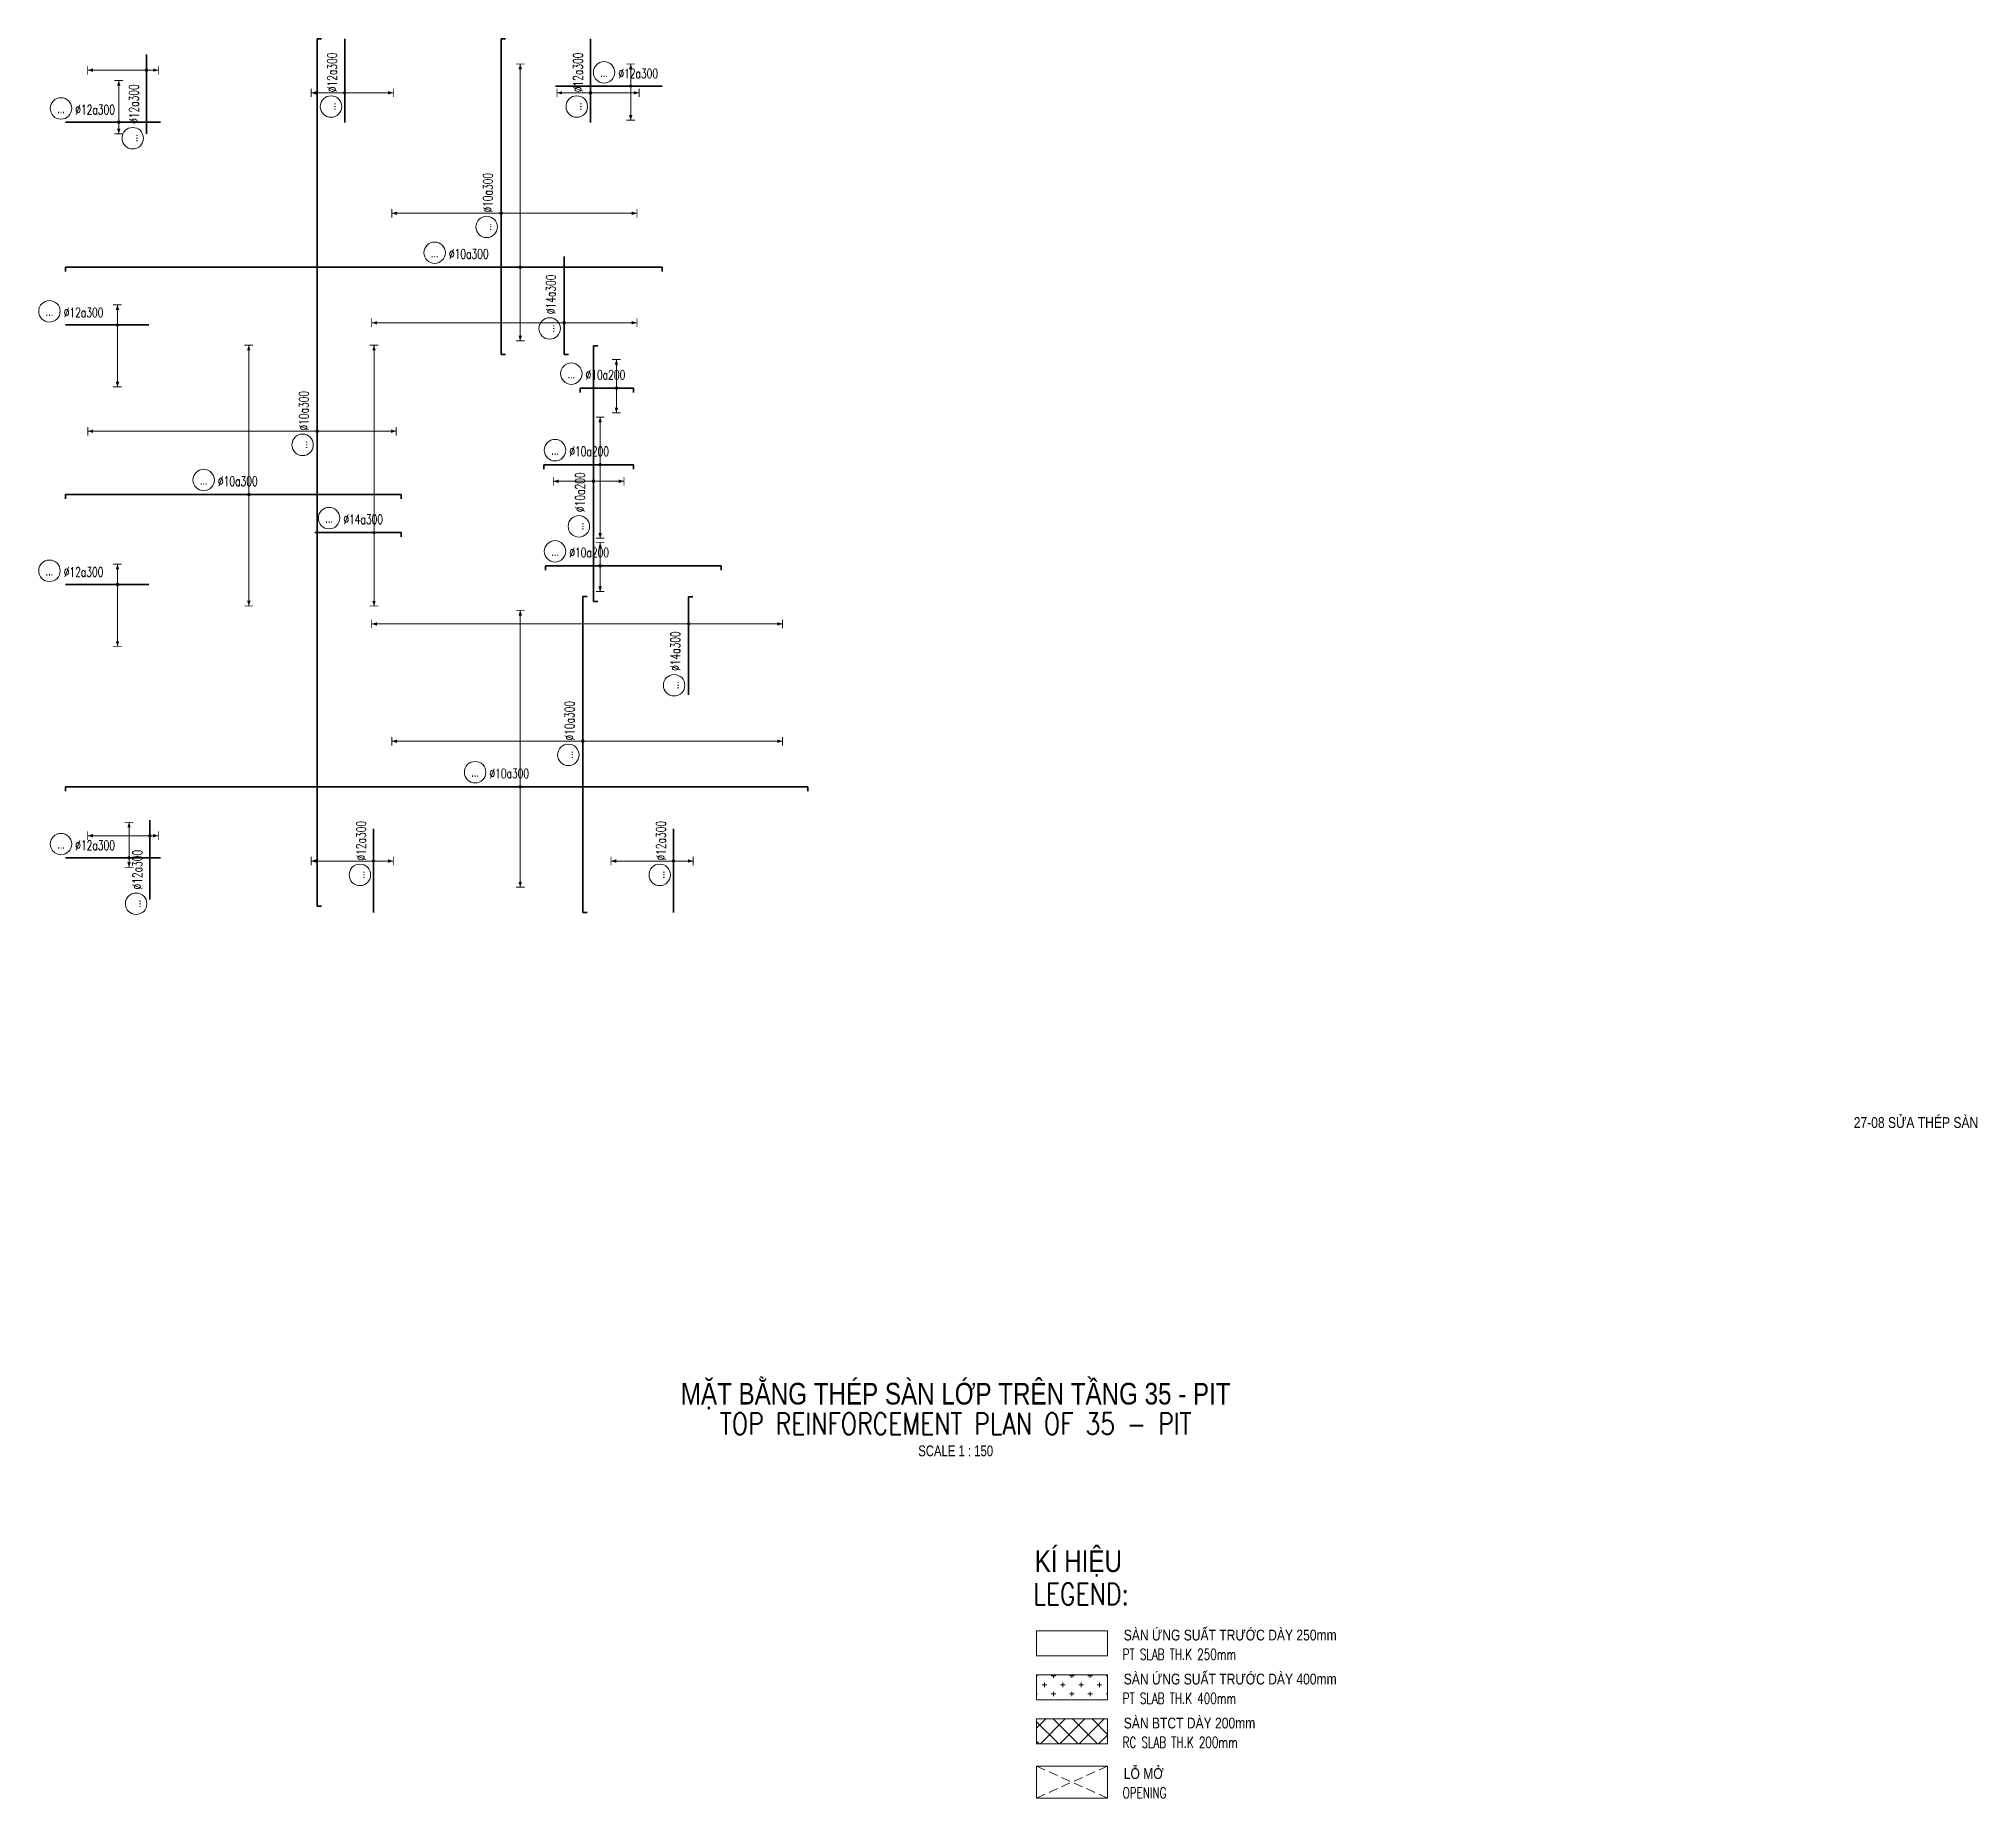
# Model space of a CAD drawing. Header units: millimetres. Extents: x 130400 to 587758, y -25561 to 40710.
# Drawn here: x 255627 to 322860, y -22176 to 38850 of the extents above; entities that cross this region are included whole.
import ezdxf
from ezdxf.enums import TextEntityAlignment as Align

# ---------------------------------------------------------------- set-up
doc = ezdxf.new("R2010")
doc.units = ezdxf.units.MM
doc.linetypes.add('DASHED2', pattern=[9.525, 6.35, -3.175])
doc.layers.get('0').update_dxf_attribs({"lineweight": 20})
doc.layers.get('Defpoints').update_dxf_attribs({"color": 151, "lineweight": 9})
for name, color, linetype, lineweight in [('NDC_S_ANNO', 7, 'Continuous', 20), ('NDC_S_DIM', 1, 'Continuous', 15), ('NDC_S_ENG TEXT', 2, 'Continuous', 20), ('NDC_S_ENG TITLE', 3, 'Continuous', 20), ('NDC_S_HATCH MATERIAL', 8, 'Continuous', 13), ('NDC_S_OPENING', 9, 'DASHED2', 13), ('NDC_S_REBAR', 4, 'Continuous', 35), ('NDC_S_SLAB', 2, 'Continuous', 20), ('NDC_S_TEXT SYMBOL', 7, 'Continuous', 20), ('NDC_S_VN TEXT', 7, 'Continuous', 20), ('NDC_S_VN TITLE', 6, 'Continuous', 35)]:
    doc.layers.add(name, color=color, linetype=linetype, lineweight=lineweight)
doc.styles.add('$0$NDC_EN TXT', font='romans.shx', dxfattribs={"width": 0.8})
doc.styles.add('ARIAL', font='arial.ttf', dxfattribs={"width": 0.7})
doc.styles.add('NDC_ANNO', font='', dxfattribs={"width": 0.8})
doc.styles.add('NDC_EN TXT', font='romans.shx', dxfattribs={"width": 0.8})
doc.styles.add('NDC_ROMANS', font='romans.shx', dxfattribs={"width": 0.7})
doc.styles.add('NDC_VIE TXT', font='arial.ttf', dxfattribs={"width": 0.8})
doc.styles.get('NDC_ANNO').set_extended_font_data('Dotum')

msp = doc.modelspace()

# ---------------------------------------------------------------- texts
at = {"layer": 'Defpoints', "ltscale": 100, "style": 'NDC_VIE TXT', "width": 0.8}
msp.add_text('27-08 SỬA THÉP SÀN', height=375, dxfattribs=at).set_placement((318577, 1073))
at = {"layer": 'NDC_S_ENG TEXT', "style": '$0$NDC_EN TXT'}
for s, height, width, p in [('LEGEND:', 750, 0.8, (290119, -15471)), ('PT SLAB TH.K 250mm', 375, 0.7, (293220, -17372)), ('PT SLAB TH.K 400mm', 375, 0.7, (293220, -18898)), ('RC SLAB TH.K 200mm', 375, 0.7, (293220, -20424)), ('OPENING', 375, 0.7, (293220, -22176))]:
    msp.add_text(s, height=height, dxfattribs=dict(at, width=width)).set_placement(p)
at = {"layer": 'NDC_S_VN TEXT', "style": 'NDC_VIE TXT', "width": 0.8}
msp.add_text('KÍ HIỆU', height=750, dxfattribs=at).set_placement((290169, -13580), align=Align.TOP_LEFT)
for s, p in [('SÀN ỨNG SUẤT TRƯỚC DÀY 250mm', (293258, -16704)), ('SÀN ỨNG SUẤT TRƯỚC DÀY 400mm', (293258, -18230)), ('SÀN BTCT DÀY 200mm', (293258, -19756)), ('LỖ MỞ', (293258, -21507))]:
    msp.add_text(s, height=375, dxfattribs=at).set_placement(p)

# ---------------------------------------------------------------- blocks, each defined once
blk = doc.blocks.new('*U28')
h = blk.add_hatch(color=6)
edge = h.paths.add_edge_path()
edge.add_arc((4.81, 0), 0.3, 0, 360)
at = {"layer": 'NDC_S_DIM', "color": 6}
for q in [(4.81, 47), (4.81, -17)]:
    blk.add_line((4.81, 0), q, dxfattribs=at)
for points in [[(3.81, 47, 0.2, 0.2, 0), (5.81, 47, 0, 0, 0)], [(3.81, -17, 0.2, 0.2, 0), (5.81, -17, 0, 0, 0)]]:
    blk.add_lwpolyline(points, format="xyseb", dxfattribs=at)
at = {"layer": 'NDC_S_DIM'}
blk.add_circle((-14.98, 3.36), 2.48, dxfattribs=at)
at = {"layer": 'NDC_S_DIM', "color": 6}
blk.add_circle((4.81, 0), 0.3, dxfattribs=at)
for points in [[(4.41, 45.8), (4.81, 47), (5.21, 45.8)], [(4.41, -15.8), (4.81, -17), (5.21, -15.8)]]:
    blk.add_solid(points, dxfattribs=at)
at = {"layer": 'NDC_S_REBAR'}
for p, q in [((0, 0), (-100.37, 0)), ((-100.37, 0), (-100.37, -1)), ((0, 0), (37.63, 0)), ((37.63, 0), (37.63, -1)), ((-100.37, -1), (-100.37, -1)), ((37.63, -1), (37.63, -1))]:
    blk.add_line(p, q, dxfattribs=at)
at = {"layer": 'NDC_S_VN TEXT', "style": 'ARIAL', "width": 0.7}
blk.add_attdef('KHT', text='', height=2.2, dxfattribs=at).set_placement((-14.98, 3.36), align=Align.MIDDLE_CENTER)
at = {"layer": 'NDC_S_VN TEXT', "color": 3, "style": 'NDC_ROMANS', "width": 0.7}
blk.add_attdef('DKT', (-11.68, 1.98), '', height=2.2, dxfattribs=at)
blk = doc.blocks.new('*U10')
h = blk.add_hatch(color=6)
edge = h.paths.add_edge_path()
edge.add_arc((-2.83, 0), 0.3, 0, 360)
at = {"layer": 'NDC_S_DIM', "color": 6}
for q in [(-2.83, 25.27), (-2.83, -31.4)]:
    blk.add_line((-2.83, 0), q, dxfattribs=at)
for points in [[(-3.83, 25.27, 0.2, 0.2, 0), (-1.83, 25.27, 0, 0, 0)], [(-3.83, -31.4, 0.2, 0.2, 0), (-1.83, -31.4, 0, 0, 0)]]:
    blk.add_lwpolyline(points, format="xyseb", dxfattribs=at)
at = {"layer": 'NDC_S_DIM'}
blk.add_circle((-5.98, 3.36), 2.48, dxfattribs=at)
at = {"layer": 'NDC_S_DIM', "color": 6}
blk.add_circle((-2.83, 0), 0.3, dxfattribs=at)
for points in [[(-3.23, 24.07), (-2.83, 25.27), (-2.43, 24.07)], [(-3.23, -30.2), (-2.83, -31.4), (-2.43, -30.2)]]:
    blk.add_solid(points, dxfattribs=at)
at = {"layer": 'NDC_S_REBAR'}
for p, q in [((0, 0), (-35.48, 0)), ((-35.48, 0), (-35.48, -1)), ((0, 0), (37.52, 0)), ((37.52, 0), (37.52, -1)), ((-35.48, -1), (-35.48, -1)), ((37.52, -1), (37.52, -1))]:
    blk.add_line(p, q, dxfattribs=at)
at = {"layer": 'NDC_S_VN TEXT', "style": 'ARIAL', "width": 0.7}
blk.add_attdef('KHT', text='', height=2.2, dxfattribs=at).set_placement((-5.98, 3.36), align=Align.MIDDLE_CENTER)
at = {"layer": 'NDC_S_VN TEXT', "color": 3, "style": 'NDC_ROMANS', "width": 0.7}
blk.add_attdef('DKT', (-2.68, 1.98), '', height=2.2, dxfattribs=at)
blk = doc.blocks.new('*U14')
h = blk.add_hatch(color=6)
edge = h.paths.add_edge_path()
edge.add_arc((4.81, 0), 0.3, 0, 360)
at = {"layer": 'NDC_S_DIM', "color": 6}
for q in [(4.81, 5.38), (4.81, -5.95)]:
    blk.add_line((4.81, 0), q, dxfattribs=at)
for points in [[(3.81, 5.38, 0.2, 0.2, 0), (5.81, 5.38, 0, 0, 0)], [(3.81, -5.95, 0.2, 0.2, 0), (5.81, -5.95, 0, 0, 0)]]:
    blk.add_lwpolyline(points, format="xyseb", dxfattribs=at)
at = {"layer": 'NDC_S_DIM'}
blk.add_circle((-5.62, 3.36), 2.48, dxfattribs=at)
at = {"layer": 'NDC_S_DIM', "color": 6}
blk.add_circle((4.81, 0), 0.3, dxfattribs=at)
for points in [[(4.41, 4.18), (4.81, 5.38), (5.21, 4.18)], [(4.41, -4.75), (4.81, -5.95), (5.21, -4.75)]]:
    blk.add_solid(points, dxfattribs=at)
at = {"layer": 'NDC_S_REBAR'}
for p, q in [((0, 0), (-7.85, 0)), ((-7.85, 0), (-7.85, -1)), ((0, 0), (32.82, 0)), ((32.82, 0), (32.82, -1)), ((-7.85, -1), (-7.85, -1)), ((32.82, -1), (32.82, -1))]:
    blk.add_line(p, q, dxfattribs=at)
at = {"layer": 'NDC_S_VN TEXT', "style": 'ARIAL', "width": 0.7}
blk.add_attdef('KHT', text='', height=2.2, dxfattribs=at).set_placement((-5.62, 3.36), align=Align.MIDDLE_CENTER)
at = {"layer": 'NDC_S_VN TEXT', "color": 3, "style": 'NDC_ROMANS', "width": 0.7}
blk.add_attdef('DKT', (-2.32, 1.98), '', height=2.2, dxfattribs=at)
blk = doc.blocks.new('*U13')
h = blk.add_hatch(color=6)
edge = h.paths.add_edge_path()
edge.add_arc((4.81, 0), 0.3, 0, 360)
at = {"layer": 'NDC_S_DIM', "color": 6}
for q in [(4.81, 10.99), (4.81, -17.01)]:
    blk.add_line((4.81, 0), q, dxfattribs=at)
for points in [[(3.81, 10.99, 0.2, 0.2, 0), (5.81, 10.99, 0, 0, 0)], [(3.81, -17.01, 0.2, 0.2, 0), (5.81, -17.01, 0, 0, 0)]]:
    blk.add_lwpolyline(points, format="xyseb", dxfattribs=at)
at = {"layer": 'NDC_S_DIM'}
blk.add_circle((-5.62, 3.36), 2.48, dxfattribs=at)
at = {"layer": 'NDC_S_DIM', "color": 6}
blk.add_circle((4.81, 0), 0.3, dxfattribs=at)
for points in [[(4.41, 9.79), (4.81, 10.99), (5.21, 9.79)], [(4.41, -15.81), (4.81, -17.01), (5.21, -15.81)]]:
    blk.add_solid(points, dxfattribs=at)
at = {"layer": 'NDC_S_REBAR'}
for p, q in [((0, 0), (-8.18, 0)), ((-8.18, 0), (-8.18, -1)), ((0, 0), (12.48, 0)), ((12.48, 0), (12.48, -1)), ((-8.18, -1), (-8.18, -1)), ((12.48, -1), (12.48, -1))]:
    blk.add_line(p, q, dxfattribs=at)
at = {"layer": 'NDC_S_VN TEXT', "style": 'ARIAL', "width": 0.7}
blk.add_attdef('KHT', text='', height=2.2, dxfattribs=at).set_placement((-5.62, 3.36), align=Align.MIDDLE_CENTER)
at = {"layer": 'NDC_S_VN TEXT', "color": 3, "style": 'NDC_ROMANS', "width": 0.7}
blk.add_attdef('DKT', (-2.32, 1.98), '', height=2.2, dxfattribs=at)
blk = doc.blocks.new('*U11')
h = blk.add_hatch(color=6)
edge = h.paths.add_edge_path()
edge.add_arc((4.81, 0), 0.3, 0, 360)
at = {"layer": 'NDC_S_DIM', "color": 6}
for q in [(4.81, 6.63), (4.81, -5.71)]:
    blk.add_line((4.81, 0), q, dxfattribs=at)
for points in [[(3.81, 6.63, 0.2, 0.2, 0), (5.81, 6.63, 0, 0, 0)], [(3.81, -5.71, 0.2, 0.2, 0), (5.81, -5.71, 0, 0, 0)]]:
    blk.add_lwpolyline(points, format="xyseb", dxfattribs=at)
at = {"layer": 'NDC_S_DIM'}
blk.add_circle((-5.62, 3.36), 2.48, dxfattribs=at)
at = {"layer": 'NDC_S_DIM', "color": 6}
blk.add_circle((4.81, 0), 0.3, dxfattribs=at)
for points in [[(4.41, 5.43), (4.81, 6.63), (5.21, 5.43)], [(4.41, -4.51), (4.81, -5.71), (5.21, -4.51)]]:
    blk.add_solid(points, dxfattribs=at)
at = {"layer": 'NDC_S_REBAR'}
for p, q in [((0, 0), (-3.61, 0)), ((-3.61, 0), (-3.61, -1)), ((0, 0), (8.72, 0)), ((8.72, 0), (8.72, -1)), ((-3.61, -1), (-3.61, -1)), ((8.72, -1), (8.72, -1))]:
    blk.add_line(p, q, dxfattribs=at)
at = {"layer": 'NDC_S_VN TEXT', "style": 'ARIAL', "width": 0.7}
blk.add_attdef('KHT', text='', height=2.2, dxfattribs=at).set_placement((-5.62, 3.36), align=Align.MIDDLE_CENTER)
at = {"layer": 'NDC_S_VN TEXT', "color": 3, "style": 'NDC_ROMANS', "width": 0.7}
blk.add_attdef('DKT', (-2.32, 1.98), '', height=2.2, dxfattribs=at)
blk = doc.blocks.new('*U12')
h = blk.add_hatch(color=6)
edge = h.paths.add_edge_path()
edge.add_arc((4.81, 0), 0.3, 0, 360)
at = {"layer": 'NDC_S_DIM', "color": 6}
for q in [(4.81, 9.26), (4.81, -7.07)]:
    blk.add_line((4.81, 0), q, dxfattribs=at)
for points in [[(3.81, 9.26, 0.2, 0.2, 0), (5.81, 9.26, 0, 0, 0)], [(3.81, -7.07, 0.2, 0.2, 0), (5.81, -7.07, 0, 0, 0)]]:
    blk.add_lwpolyline(points, format="xyseb", dxfattribs=at)
at = {"layer": 'NDC_S_DIM'}
blk.add_circle((-5.62, 3.36), 2.48, dxfattribs=at)
at = {"layer": 'NDC_S_DIM', "color": 6}
blk.add_circle((4.81, 0), 0.3, dxfattribs=at)
for points in [[(4.41, 8.06), (4.81, 9.26), (5.21, 8.06)], [(4.41, -5.87), (4.81, -7.07), (5.21, -5.87)]]:
    blk.add_solid(points, dxfattribs=at)
at = {"layer": 'NDC_S_REBAR'}
for p, q in [((0, 0), (-23.03, 0)), ((-23.03, 0), (-23.03, -1)), ((0, 0), (36.12, 0)), ((36.12, 0), (36.12, -1)), ((-23.03, -1), (-23.03, -1)), ((36.12, -1), (36.12, -1))]:
    blk.add_line(p, q, dxfattribs=at)
at = {"layer": 'NDC_S_VN TEXT', "style": 'ARIAL', "width": 0.7}
blk.add_attdef('KHT', text='', height=2.2, dxfattribs=at).set_placement((-5.62, 3.36), align=Align.MIDDLE_CENTER)
at = {"layer": 'NDC_S_VN TEXT', "color": 3, "style": 'NDC_ROMANS', "width": 0.7}
blk.add_attdef('DKT', (-2.32, 1.98), '', height=2.2, dxfattribs=at)
blk = doc.blocks.new('Drawing name_symbol')
at = {"layer": 'NDC_S_ENG TITLE', "style": 'NDC_EN TXT', "width": 0.8}
blk.add_attdef('SECTDET1', text='', height=5, dxfattribs=at).set_placement((0, 1.01), align=Align.CENTER)
at = {"layer": 'NDC_S_TEXT SYMBOL', "lineweight": 25, "style": 'NDC_ANNO', "width": 0.8}
blk.add_attdef('SSCALE', text='', height=2.5, dxfattribs=at).set_placement((0, -4), align=Align.CENTER)
at = {"layer": 'NDC_S_VN TITLE', "style": 'NDC_VIE TXT', "width": 0.8}
blk.add_attdef('SECTDET2', text='', height=5, dxfattribs=at).set_placement((0, 7.97), align=Align.CENTER)
blk = doc.blocks.new('*U16')
h = blk.add_hatch(color=6)
edge = h.paths.add_edge_path()
edge.add_arc((4.81, 0), 0.3, 0, 360)
at = {"layer": 'NDC_S_DIM', "color": 6}
for q in [(4.81, 40.79), (4.81, -23.21)]:
    blk.add_line((4.81, 0), q, dxfattribs=at)
for points in [[(3.81, 40.79, 0.2, 0.2, 0), (5.81, 40.79, 0, 0, 0)], [(3.81, -23.21, 0.2, 0.2, 0), (5.81, -23.21, 0, 0, 0)]]:
    blk.add_lwpolyline(points, format="xyseb", dxfattribs=at)
at = {"layer": 'NDC_S_DIM'}
blk.add_circle((-5.62, 3.36), 2.48, dxfattribs=at)
at = {"layer": 'NDC_S_DIM', "color": 6}
blk.add_circle((4.81, 0), 0.3, dxfattribs=at)
for points in [[(4.41, 39.59), (4.81, 40.79), (5.21, 39.59)], [(4.41, -22.01), (4.81, -23.21), (5.21, -22.01)]]:
    blk.add_solid(points, dxfattribs=at)
at = {"layer": 'NDC_S_REBAR'}
for p, q in [((0, 0), (-100.37, 0)), ((-100.37, 0), (-100.37, -1)), ((0, 0), (71.3, 0)), ((71.3, 0), (71.3, -1)), ((-100.37, -1), (-100.37, -1)), ((71.3, -1), (71.3, -1))]:
    blk.add_line(p, q, dxfattribs=at)
at = {"layer": 'NDC_S_VN TEXT', "style": 'ARIAL', "width": 0.7}
blk.add_attdef('KHT', text='', height=2.2, dxfattribs=at).set_placement((-5.62, 3.36), align=Align.MIDDLE_CENTER)
at = {"layer": 'NDC_S_VN TEXT', "color": 3, "style": 'NDC_ROMANS', "width": 0.7}
blk.add_attdef('DKT', (-2.32, 1.98), '', height=2.2, dxfattribs=at)
blk = doc.blocks.new('*U17')
h = blk.add_hatch(color=6)
edge = h.paths.add_edge_path()
edge.add_arc((4.81, 0), 0.3, 0, 360)
at = {"layer": 'NDC_S_DIM', "color": 6}
for q in [(4.81, 34.56), (4.81, -25.77)]:
    blk.add_line((4.81, 0), q, dxfattribs=at)
for points in [[(3.81, 34.56, 0.2, 0.2, 0), (5.81, 34.56, 0, 0, 0)], [(3.81, -25.77, 0.2, 0.2, 0), (5.81, -25.77, 0, 0, 0)]]:
    blk.add_lwpolyline(points, format="xyseb", dxfattribs=at)
at = {"layer": 'NDC_S_DIM'}
blk.add_circle((-5.62, 3.36), 2.48, dxfattribs=at)
at = {"layer": 'NDC_S_DIM', "color": 6}
blk.add_circle((4.81, 0), 0.3, dxfattribs=at)
for points in [[(4.41, 33.36), (4.81, 34.56), (5.21, 33.36)], [(4.41, -24.57), (4.81, -25.77), (5.21, -24.57)]]:
    blk.add_solid(points, dxfattribs=at)
at = {"layer": 'NDC_S_REBAR'}
for p, q in [((0, 0), (-37.6, 0)), ((-37.6, 0), (-37.6, -1)), ((0, 0), (40.07, 0)), ((40.07, 0), (40.07, -1)), ((-37.6, -1), (-37.6, -1)), ((40.07, -1), (40.07, -1))]:
    blk.add_line(p, q, dxfattribs=at)
at = {"layer": 'NDC_S_VN TEXT', "style": 'ARIAL', "width": 0.7}
blk.add_attdef('KHT', text='', height=2.2, dxfattribs=at).set_placement((-5.62, 3.36), align=Align.MIDDLE_CENTER)
at = {"layer": 'NDC_S_VN TEXT', "color": 3, "style": 'NDC_ROMANS', "width": 0.7}
blk.add_attdef('DKT', (-2.32, 1.98), '', height=2.2, dxfattribs=at)
blk = doc.blocks.new('*U18')
h = blk.add_hatch(color=6)
edge = h.paths.add_edge_path()
edge.add_arc((-2.83, 0), 0.3, 0, 360)
at = {"layer": 'NDC_S_DIM', "color": 6}
for q in [(-2.83, 53.04), (-2.83, -18.29)]:
    blk.add_line((-2.83, 0), q, dxfattribs=at)
for points in [[(-3.83, 53.04, 0.2, 0.2, 0), (-1.83, 53.04, 0, 0, 0)], [(-3.83, -18.29, 0.2, 0.2, 0), (-1.83, -18.29, 0, 0, 0)]]:
    blk.add_lwpolyline(points, format="xyseb", dxfattribs=at)
at = {"layer": 'NDC_S_DIM'}
blk.add_circle((-5.98, 3.36), 2.48, dxfattribs=at)
at = {"layer": 'NDC_S_DIM', "color": 6}
blk.add_circle((-2.83, 0), 0.3, dxfattribs=at)
for points in [[(-3.23, 51.84), (-2.83, 53.04), (-2.43, 51.84)], [(-3.23, -17.09), (-2.83, -18.29), (-2.43, -17.09)]]:
    blk.add_solid(points, dxfattribs=at)
at = {"layer": 'NDC_S_REBAR'}
for p, q in [((0, 0), (-112.68, 0)), ((-112.68, 0), (-112.68, -1)), ((0, 0), (87.92, 0)), ((87.92, 0), (87.92, -1)), ((-112.68, -1), (-112.68, -1)), ((87.92, -1), (87.92, -1))]:
    blk.add_line(p, q, dxfattribs=at)
at = {"layer": 'NDC_S_VN TEXT', "style": 'ARIAL', "width": 0.7}
blk.add_attdef('KHT', text='', height=2.2, dxfattribs=at).set_placement((-5.98, 3.36), align=Align.MIDDLE_CENTER)
at = {"layer": 'NDC_S_VN TEXT', "color": 3, "style": 'NDC_ROMANS', "width": 0.7}
blk.add_attdef('DKT', (-2.68, 1.98), '', height=2.2, dxfattribs=at)
blk = doc.blocks.new('*U19')
h = blk.add_hatch(color=6)
edge = h.paths.add_edge_path()
edge.add_arc((-2.83, 0), 0.3, 0, 360)
at = {"layer": 'NDC_S_DIM', "color": 6}
for q in [(-2.83, 44.16), (-2.83, -46.17)]:
    blk.add_line((-2.83, 0), q, dxfattribs=at)
for points in [[(-3.83, 44.16, 0.2, 0.2, 0), (-1.83, 44.16, 0, 0, 0)], [(-3.83, -46.17, 0.2, 0.2, 0), (-1.83, -46.17, 0, 0, 0)]]:
    blk.add_lwpolyline(points, format="xyseb", dxfattribs=at)
at = {"layer": 'NDC_S_DIM'}
blk.add_circle((-5.98, 3.36), 2.48, dxfattribs=at)
at = {"layer": 'NDC_S_DIM', "color": 6}
blk.add_circle((-2.83, 0), 0.3, dxfattribs=at)
for points in [[(-3.23, 42.96), (-2.83, 44.16), (-2.43, 42.96)], [(-3.23, -44.97), (-2.83, -46.17), (-2.43, -44.97)]]:
    blk.add_solid(points, dxfattribs=at)
at = {"layer": 'NDC_S_REBAR'}
for p, q in [((0, 0), (-42.4, 0)), ((-42.4, 0), (-42.4, -1)), ((0, 0), (30.6, 0)), ((30.6, 0), (30.6, -1)), ((-42.4, -1), (-42.4, -1)), ((30.6, -1), (30.6, -1))]:
    blk.add_line(p, q, dxfattribs=at)
at = {"layer": 'NDC_S_VN TEXT', "style": 'ARIAL', "width": 0.7}
blk.add_attdef('KHT', text='', height=2.2, dxfattribs=at).set_placement((-5.98, 3.36), align=Align.MIDDLE_CENTER)
at = {"layer": 'NDC_S_VN TEXT', "color": 3, "style": 'NDC_ROMANS', "width": 0.7}
blk.add_attdef('DKT', (-2.68, 1.98), '', height=2.2, dxfattribs=at)
blk = doc.blocks.new('*U27')
h = blk.add_hatch(color=6)
edge = h.paths.add_edge_path()
edge.add_arc((4.81, 0), 0.3, 0, 360)
at = {"layer": 'NDC_S_DIM', "color": 6}
for q in [(4.81, 44.51), (4.81, -16.83)]:
    blk.add_line((4.81, 0), q, dxfattribs=at)
for points in [[(3.81, 44.51, 0.2, 0.2, 0), (5.81, 44.51, 0, 0, 0)], [(3.81, -16.83, 0.2, 0.2, 0), (5.81, -16.83, 0, 0, 0)]]:
    blk.add_lwpolyline(points, format="xyseb", dxfattribs=at)
at = {"layer": 'NDC_S_DIM'}
blk.add_circle((3.49, 3.36), 2.48, dxfattribs=at)
at = {"layer": 'NDC_S_DIM', "color": 6}
blk.add_circle((4.81, 0), 0.3, dxfattribs=at)
for points in [[(4.41, 43.31), (4.81, 44.51), (5.21, 43.31)], [(4.41, -15.63), (4.81, -16.83), (5.21, -15.63)]]:
    blk.add_solid(points, dxfattribs=at)
at = {"layer": 'NDC_S_REBAR'}
for p, q in [((0, 0), (-2.52, 0)), ((-2.52, 0), (-2.52, -1)), ((0, 0), (20.15, 0)), ((20.15, 0), (20.15, 0)), ((20.15, 0), (20.15, 0)), ((-2.52, -1), (-2.52, -1))]:
    blk.add_line(p, q, dxfattribs=at)
at = {"layer": 'NDC_S_VN TEXT', "style": 'ARIAL', "width": 0.7}
blk.add_attdef('KHT', text='', height=2.2, dxfattribs=at).set_placement((3.49, 3.36), align=Align.MIDDLE_CENTER)
at = {"layer": 'NDC_S_VN TEXT', "color": 3, "style": 'NDC_ROMANS', "width": 0.7}
blk.add_attdef('DKT', (6.79, 1.98), '', height=2.2, dxfattribs=at)
blk = doc.blocks.new('*U29')
h = blk.add_hatch(color=6)
edge = h.paths.add_edge_path()
edge.add_arc((4.81, 0), 0.3, 0, 360)
at = {"layer": 'NDC_S_DIM', "color": 6}
for q in [(4.81, 73.29), (4.81, -21.71)]:
    blk.add_line((4.81, 0), q, dxfattribs=at)
for points in [[(3.81, 73.29, 0.2, 0.2, 0), (5.81, 73.29, 0, 0, 0)], [(3.81, -21.71, 0.2, 0.2, 0), (5.81, -21.71, 0, 0, 0)]]:
    blk.add_lwpolyline(points, format="xyseb", dxfattribs=at)
at = {"layer": 'NDC_S_DIM'}
blk.add_circle((-9.37, 3.36), 2.48, dxfattribs=at)
at = {"layer": 'NDC_S_DIM', "color": 6}
blk.add_circle((4.81, 0), 0.3, dxfattribs=at)
for points in [[(4.41, 72.09), (4.81, 73.29), (5.21, 72.09)], [(4.41, -20.51), (4.81, -21.71), (5.21, -20.51)]]:
    blk.add_solid(points, dxfattribs=at)
at = {"layer": 'NDC_S_REBAR'}
for p, q in [((0, 0), (-11.56, 0)), ((-11.56, 0), (-11.56, 0)), ((0, 0), (11.11, 0)), ((11.11, 0), (11.11, -1)), ((-11.56, 0), (-11.56, 0)), ((11.11, -1), (11.11, -1))]:
    blk.add_line(p, q, dxfattribs=at)
at = {"layer": 'NDC_S_VN TEXT', "style": 'ARIAL', "width": 0.7}
blk.add_attdef('KHT', text='', height=2.2, dxfattribs=at).set_placement((-9.37, 3.36), align=Align.MIDDLE_CENTER)
at = {"layer": 'NDC_S_VN TEXT', "color": 3, "style": 'NDC_ROMANS', "width": 0.7}
blk.add_attdef('DKT', (-6.07, 1.98), '', height=2.2, dxfattribs=at)
blk = doc.blocks.new('*U30')
h = blk.add_hatch(color=6)
edge = h.paths.add_edge_path()
edge.add_arc((4.81, 0), 0.3, 0, 360)
at = {"layer": 'NDC_S_DIM', "color": 6}
for q in [(4.81, 43.36), (4.81, -16.97)]:
    blk.add_line((4.81, 0), q, dxfattribs=at)
for points in [[(3.81, 43.36, 0.2, 0.2, 0), (5.81, 43.36, 0, 0, 0)], [(3.81, -16.97, 0.2, 0.2, 0), (5.81, -16.97, 0, 0, 0)]]:
    blk.add_lwpolyline(points, format="xyseb", dxfattribs=at)
at = {"layer": 'NDC_S_DIM'}
blk.add_circle((-5.58, 3.36), 2.48, dxfattribs=at)
at = {"layer": 'NDC_S_DIM', "color": 6}
blk.add_circle((4.81, 0), 0.3, dxfattribs=at)
for points in [[(4.41, 42.16), (4.81, 43.36), (5.21, 42.16)], [(4.41, -15.77), (4.81, -16.97), (5.21, -15.77)]]:
    blk.add_solid(points, dxfattribs=at)
at = {"layer": 'NDC_S_REBAR'}
for p, q in [((0, 0), (-8.89, 0)), ((-8.89, 0), (-8.89, 0)), ((0, 0), (11.11, 0)), ((11.11, 0), (11.11, -1)), ((-8.89, 0), (-8.89, 0)), ((11.11, -1), (11.11, -1))]:
    blk.add_line(p, q, dxfattribs=at)
at = {"layer": 'NDC_S_VN TEXT', "style": 'ARIAL', "width": 0.7}
blk.add_attdef('KHT', text='', height=2.2, dxfattribs=at).set_placement((-5.58, 3.36), align=Align.MIDDLE_CENTER)
at = {"layer": 'NDC_S_VN TEXT', "color": 3, "style": 'NDC_ROMANS', "width": 0.7}
blk.add_attdef('DKT', (-2.28, 1.98), '', height=2.2, dxfattribs=at)
blk = doc.blocks.new('*U45')
h = blk.add_hatch(color=6)
edge = h.paths.add_edge_path()
edge.add_arc((-0.77, 0), 0.3, 0, 360)
at = {"layer": 'NDC_S_DIM', "color": 6}
for q in [(-0.77, 7.75), (-0.77, -11.25)]:
    blk.add_line((-0.77, 0), q, dxfattribs=at)
for points in [[(-1.77, 7.75, 0.2, 0.2, 0), (0.23, 7.75, 0, 0, 0)], [(-1.77, -11.25, 0.2, 0.2, 0), (0.23, -11.25, 0, 0, 0)]]:
    blk.add_lwpolyline(points, format="xyseb", dxfattribs=at)
at = {"layer": 'NDC_S_DIM'}
blk.add_circle((-3.93, 3.16), 2.48, dxfattribs=at)
at = {"layer": 'NDC_S_DIM', "color": 6}
blk.add_circle((-0.77, 0), 0.3, dxfattribs=at)
for points in [[(-1.17, 6.55), (-0.77, 7.75), (-0.37, 6.55)], [(-1.17, -10.05), (-0.77, -11.25), (-0.37, -10.05)]]:
    blk.add_solid(points, dxfattribs=at)
at = {"layer": 'NDC_S_REBAR'}
for p, q in [((0, 0), (-7.6, 0)), ((-7.6, 0), (-7.6, 0)), ((0, 0), (11.73, 0)), ((11.73, 0), (11.73, 0)), ((11.73, 0), (11.73, 0)), ((-7.6, 0), (-7.6, 0))]:
    blk.add_line(p, q, dxfattribs=at)
at = {"layer": 'NDC_S_VN TEXT', "style": 'ARIAL', "width": 0.7}
blk.add_attdef('KHT', text='', height=2.2, dxfattribs=at).set_placement((-3.93, 3.16), align=Align.MIDDLE_CENTER)
at = {"layer": 'NDC_S_VN TEXT', "color": 3, "style": 'NDC_ROMANS', "width": 0.7}
blk.add_attdef('DKT', (-0.63, 1.78), '', height=2.2, dxfattribs=at)
blk = doc.blocks.new('*U46')
h = blk.add_hatch(color=6)
edge = h.paths.add_edge_path()
edge.add_arc((4.94, 0), 0.3, 0, 360)
at = {"layer": 'NDC_S_DIM', "color": 6}
for q in [(4.94, 14.43), (4.94, -4.57)]:
    blk.add_line((4.94, 0), q, dxfattribs=at)
for points in [[(3.94, 14.43, 0.2, 0.2, 0), (5.94, 14.43, 0, 0, 0)], [(3.94, -4.57, 0.2, 0.2, 0), (5.94, -4.57, 0, 0, 0)]]:
    blk.add_lwpolyline(points, format="xyseb", dxfattribs=at)
at = {"layer": 'NDC_S_DIM'}
blk.add_circle((1.74, 3.16), 2.48, dxfattribs=at)
at = {"layer": 'NDC_S_DIM', "color": 6}
blk.add_circle((4.94, 0), 0.3, dxfattribs=at)
for points in [[(4.54, 13.23), (4.94, 14.43), (5.34, 13.23)], [(4.54, -3.37), (4.94, -4.57), (5.34, -3.37)]]:
    blk.add_solid(points, dxfattribs=at)
at = {"layer": 'NDC_S_REBAR'}
for p, q in [((0, 0), (-6.94, 0)), ((-6.94, 0), (-6.94, 0)), ((0, 0), (12.4, 0)), ((12.4, 0), (12.4, 0)), ((12.4, 0), (12.4, 0)), ((-6.94, 0), (-6.94, 0))]:
    blk.add_line(p, q, dxfattribs=at)
at = {"layer": 'NDC_S_VN TEXT', "style": 'ARIAL', "width": 0.7}
blk.add_attdef('KHT', text='', height=2.2, dxfattribs=at).set_placement((1.74, 3.16), align=Align.MIDDLE_CENTER)
at = {"layer": 'NDC_S_VN TEXT', "color": 3, "style": 'NDC_ROMANS', "width": 0.7}
blk.add_attdef('DKT', (5.04, 1.78), '', height=2.2, dxfattribs=at)
blk = doc.blocks.new('*U47')
h = blk.add_hatch(color=6)
edge = h.paths.add_edge_path()
edge.add_arc((2.08, 0), 0.3, 0, 360)
at = {"layer": 'NDC_S_DIM', "color": 6}
for q in [(2.08, 9.63), (2.08, -2.7)]:
    blk.add_line((2.08, 0), q, dxfattribs=at)
for points in [[(1.08, 9.63, 0.2, 0.2, 0), (3.08, 9.63, 0, 0, 0)], [(1.08, -2.7, 0.2, 0.2, 0), (3.08, -2.7, 0, 0, 0)]]:
    blk.add_lwpolyline(points, format="xyseb", dxfattribs=at)
at = {"layer": 'NDC_S_DIM'}
blk.add_circle((-11.28, 3.16), 2.48, dxfattribs=at)
at = {"layer": 'NDC_S_DIM', "color": 6}
blk.add_circle((2.08, 0), 0.3, dxfattribs=at)
for points in [[(1.68, 8.43), (2.08, 9.63), (2.48, 8.43)], [(1.68, -1.5), (2.08, -2.7), (2.48, -1.5)]]:
    blk.add_solid(points, dxfattribs=at)
at = {"layer": 'NDC_S_REBAR'}
for p, q in [((0, 0), (-10.27, 0)), ((-10.27, 0), (-10.27, 0)), ((0, 0), (11.73, 0)), ((11.73, 0), (11.73, 0)), ((11.73, 0), (11.73, 0)), ((-10.27, 0), (-10.27, 0))]:
    blk.add_line(p, q, dxfattribs=at)
at = {"layer": 'NDC_S_VN TEXT', "style": 'ARIAL', "width": 0.7}
blk.add_attdef('KHT', text='', height=2.2, dxfattribs=at).set_placement((-11.28, 3.16), align=Align.MIDDLE_CENTER)
at = {"layer": 'NDC_S_VN TEXT', "color": 3, "style": 'NDC_ROMANS', "width": 0.7}
blk.add_attdef('DKT', (-7.98, 1.78), '', height=2.2, dxfattribs=at)
blk = doc.blocks.new('*U48')
h = blk.add_hatch(color=6)
edge = h.paths.add_edge_path()
edge.add_arc((4.45, 0), 0.3, 0, 360)
at = {"layer": 'NDC_S_DIM', "color": 6}
for q in [(4.45, 4.68), (4.45, -14.32)]:
    blk.add_line((4.45, 0), q, dxfattribs=at)
for points in [[(3.45, 4.68, 0.2, 0.2, 0), (5.45, 4.68, 0, 0, 0)], [(3.45, -14.32, 0.2, 0.2, 0), (5.45, -14.32, 0, 0, 0)]]:
    blk.add_lwpolyline(points, format="xyseb", dxfattribs=at)
at = {"layer": 'NDC_S_DIM'}
blk.add_circle((-11.28, 3.16), 2.48, dxfattribs=at)
at = {"layer": 'NDC_S_DIM', "color": 6}
blk.add_circle((4.45, 0), 0.3, dxfattribs=at)
for points in [[(4.05, 3.48), (4.45, 4.68), (4.85, 3.48)], [(4.05, -13.12), (4.45, -14.32), (4.85, -13.12)]]:
    blk.add_solid(points, dxfattribs=at)
at = {"layer": 'NDC_S_REBAR'}
for p, q in [((0, 0), (-7.6, 0)), ((-7.6, 0), (-7.6, 0)), ((0, 0), (11.73, 0)), ((11.73, 0), (11.73, 0)), ((11.73, 0), (11.73, 0)), ((-7.6, 0), (-7.6, 0))]:
    blk.add_line(p, q, dxfattribs=at)
at = {"layer": 'NDC_S_VN TEXT', "style": 'ARIAL', "width": 0.7}
blk.add_attdef('KHT', text='', height=2.2, dxfattribs=at).set_placement((-11.28, 3.16), align=Align.MIDDLE_CENTER)
at = {"layer": 'NDC_S_VN TEXT', "color": 3, "style": 'NDC_ROMANS', "width": 0.7}
blk.add_attdef('DKT', (-7.98, 1.78), '', height=2.2, dxfattribs=at)
blk = doc.blocks.new('*U49')
h = blk.add_hatch(color=6)
edge = h.paths.add_edge_path()
edge.add_arc((4.45, 0), 0.3, 0, 360)
at = {"layer": 'NDC_S_DIM', "color": 6}
for q in [(4.45, 13.57), (4.45, -2.76)]:
    blk.add_line((4.45, 0), q, dxfattribs=at)
for points in [[(3.45, 13.57, 0.2, 0.2, 0), (5.45, 13.57, 0, 0, 0)], [(3.45, -2.76, 0.2, 0.2, 0), (5.45, -2.76, 0, 0, 0)]]:
    blk.add_lwpolyline(points, format="xyseb", dxfattribs=at)
at = {"layer": 'NDC_S_DIM'}
blk.add_circle((-11.28, 3.16), 2.48, dxfattribs=at)
at = {"layer": 'NDC_S_DIM', "color": 6}
blk.add_circle((4.45, 0), 0.3, dxfattribs=at)
for points in [[(4.05, 12.37), (4.45, 13.57), (4.85, 12.37)], [(4.05, -1.56), (4.45, -2.76), (4.85, -1.56)]]:
    blk.add_solid(points, dxfattribs=at)
at = {"layer": 'NDC_S_REBAR'}
for p, q in [((0, 0), (-10.27, 0)), ((-10.27, 0), (-10.27, 0)), ((0, 0), (8.05, 0)), ((8.05, 0), (8.05, 0)), ((8.05, 0), (8.05, 0)), ((-10.27, 0), (-10.27, 0))]:
    blk.add_line(p, q, dxfattribs=at)
at = {"layer": 'NDC_S_VN TEXT', "style": 'ARIAL', "width": 0.7}
blk.add_attdef('KHT', text='', height=2.2, dxfattribs=at).set_placement((-11.28, 3.16), align=Align.MIDDLE_CENTER)
at = {"layer": 'NDC_S_VN TEXT', "color": 3, "style": 'NDC_ROMANS', "width": 0.7}
blk.add_attdef('DKT', (-7.98, 1.78), '', height=2.2, dxfattribs=at)
blk = doc.blocks.new('*U50')
h = blk.add_hatch(color=6)
edge = h.paths.add_edge_path()
edge.add_arc((4.45, 0), 0.3, 0, 360)
at = {"layer": 'NDC_S_DIM', "color": 6}
for q in [(4.45, 5.09), (4.45, -7.91)]:
    blk.add_line((4.45, 0), q, dxfattribs=at)
for points in [[(3.45, 5.09, 0.2, 0.2, 0), (5.45, 5.09, 0, 0, 0)], [(3.45, -7.91, 0.2, 0.2, 0), (5.45, -7.91, 0, 0, 0)]]:
    blk.add_lwpolyline(points, format="xyseb", dxfattribs=at)
at = {"layer": 'NDC_S_DIM'}
blk.add_circle((-1.7, 3.16), 2.48, dxfattribs=at)
at = {"layer": 'NDC_S_DIM', "color": 6}
blk.add_circle((4.45, 0), 0.3, dxfattribs=at)
for points in [[(4.05, 3.89), (4.45, 5.09), (4.85, 3.89)], [(4.05, -6.71), (4.45, -7.91), (4.85, -6.71)]]:
    blk.add_solid(points, dxfattribs=at)
at = {"layer": 'NDC_S_REBAR'}
for p, q in [((0, 0), (-12.94, 0)), ((-12.94, 0), (-12.94, 0)), ((0, 0), (11.73, 0)), ((11.73, 0), (11.73, 0)), ((11.73, 0), (11.73, 0)), ((-12.94, 0), (-12.94, 0))]:
    blk.add_line(p, q, dxfattribs=at)
at = {"layer": 'NDC_S_VN TEXT', "style": 'ARIAL', "width": 0.7}
blk.add_attdef('KHT', text='', height=2.2, dxfattribs=at).set_placement((-1.7, 3.16), align=Align.MIDDLE_CENTER)
at = {"layer": 'NDC_S_VN TEXT', "color": 3, "style": 'NDC_ROMANS', "width": 0.7}
blk.add_attdef('DKT', (1.6, 1.78), '', height=2.2, dxfattribs=at)
blk = doc.blocks.new('*U51')
h = blk.add_hatch(color=6)
edge = h.paths.add_edge_path()
edge.add_arc((4.45, 0), 0.3, 0, 360)
at = {"layer": 'NDC_S_DIM', "color": 6}
for q in [(4.45, 8.19), (4.45, -2.22)]:
    blk.add_line((4.45, 0), q, dxfattribs=at)
for points in [[(3.45, 8.19, 0.2, 0.2, 0), (5.45, 8.19, 0, 0, 0)], [(3.45, -2.22, 0.2, 0.2, 0), (5.45, -2.22, 0, 0, 0)]]:
    blk.add_lwpolyline(points, format="xyseb", dxfattribs=at)
at = {"layer": 'NDC_S_DIM'}
blk.add_circle((-11.28, 3.16), 2.48, dxfattribs=at)
at = {"layer": 'NDC_S_DIM', "color": 6}
blk.add_circle((4.45, 0), 0.3, dxfattribs=at)
for points in [[(4.05, 6.99), (4.45, 8.19), (4.85, 6.99)], [(4.05, -1.02), (4.45, -2.22), (4.85, -1.02)]]:
    blk.add_solid(points, dxfattribs=at)
at = {"layer": 'NDC_S_REBAR'}
for p, q in [((0, 0), (-10.27, 0)), ((-10.27, 0), (-10.27, 0)), ((0, 0), (11.73, 0)), ((11.73, 0), (11.73, 0)), ((11.73, 0), (11.73, 0)), ((-10.27, 0), (-10.27, 0))]:
    blk.add_line(p, q, dxfattribs=at)
at = {"layer": 'NDC_S_VN TEXT', "style": 'ARIAL', "width": 0.7}
blk.add_attdef('KHT', text='', height=2.2, dxfattribs=at).set_placement((-11.28, 3.16), align=Align.MIDDLE_CENTER)
at = {"layer": 'NDC_S_VN TEXT', "color": 3, "style": 'NDC_ROMANS', "width": 0.7}
blk.add_attdef('DKT', (-7.98, 1.78), '', height=2.2, dxfattribs=at)
blk = doc.blocks.new('*U52')
h = blk.add_hatch(color=6)
edge = h.paths.add_edge_path()
edge.add_arc((4.45, 0), 0.3, 0, 360)
at = {"layer": 'NDC_S_DIM', "color": 6}
for q in [(4.45, 14.36), (4.45, -1.97)]:
    blk.add_line((4.45, 0), q, dxfattribs=at)
for points in [[(3.45, 14.36, 0.2, 0.2, 0), (5.45, 14.36, 0, 0, 0)], [(3.45, -1.97, 0.2, 0.2, 0), (5.45, -1.97, 0, 0, 0)]]:
    blk.add_lwpolyline(points, format="xyseb", dxfattribs=at)
at = {"layer": 'NDC_S_DIM'}
blk.add_circle((-11.28, 3.16), 2.48, dxfattribs=at)
at = {"layer": 'NDC_S_DIM', "color": 6}
blk.add_circle((4.45, 0), 0.3, dxfattribs=at)
for points in [[(4.05, 13.16), (4.45, 14.36), (4.85, 13.16)], [(4.05, -0.77), (4.45, -1.97), (4.85, -0.77)]]:
    blk.add_solid(points, dxfattribs=at)
at = {"layer": 'NDC_S_REBAR'}
for p, q in [((0, 0), (-10.27, 0)), ((-10.27, 0), (-10.27, 0)), ((0, 0), (8.05, 0)), ((8.05, 0), (8.05, 0)), ((8.05, 0), (8.05, 0)), ((-10.27, 0), (-10.27, 0))]:
    blk.add_line(p, q, dxfattribs=at)
at = {"layer": 'NDC_S_VN TEXT', "style": 'ARIAL', "width": 0.7}
blk.add_attdef('KHT', text='', height=2.2, dxfattribs=at).set_placement((-11.28, 3.16), align=Align.MIDDLE_CENTER)
at = {"layer": 'NDC_S_VN TEXT', "color": 3, "style": 'NDC_ROMANS', "width": 0.7}
blk.add_attdef('DKT', (-7.98, 1.78), '', height=2.2, dxfattribs=at)

# ---------------------------------------------------------------- hatches: boundary and pattern name
at = {"layer": 'NDC_S_HATCH MATERIAL', "ltscale": 100}
h = msp.add_hatch(dxfattribs=at)
h.set_pattern_fill('CROSS', color=256, scale=50)
h.set_pattern_definition([(0, (86275.1, -9670.58), (317.5, 317.5), [158.75, -476.25]), (90, (86354.46, -9749.96), (-317.5, 317.5), [158.75, -476.25])])
h.paths.add_polyline_path([(290233, -17901), (290233, -18766), (292691, -18766), (292691, -17901)])
h = msp.add_hatch(dxfattribs=at)
h.set_pattern_fill('ANSI37', color=256, scale=150)
h.set_pattern_definition([(45, (94352.9, -15596.1), (-336.7596, 336.7596), []), (135, (94352.9, -15596.1), (-336.7596, -336.7596), [])])
h.paths.add_polyline_path([(290233, -19427), (290233, -20292), (292691, -20292), (292691, -19427)])

# ---------------------------------------------------------------- linework, layer by layer
at = {"layer": 'NDC_S_OPENING', "ltscale": 50}
for p, q in [((290233, -21061), (292691, -22169)), ((290233, -22169), (292691, -21061))]:
    msp.add_line(p, q, dxfattribs=at)
at = {"layer": 'NDC_S_SLAB'}
for points in [[(290233, -16375), (292691, -16375), (292691, -17240), (290233, -17240)], [(290233, -17901), (292691, -17901), (292691, -18766), (290233, -18766)], [(290233, -19427), (292691, -19427), (292691, -20292), (290233, -20292)], [(290233, -21061), (292691, -21061), (292691, -22169), (290233, -22169)]]:
    msp.add_lwpolyline(points, close=True, dxfattribs=at)

# ---------------------------------------------------------------- block references
at = {"layer": 'NDC_S_ANNO', "xscale": 150, "yscale": 150, "zscale": 150}
msp.add_blockref('Drawing name_symbol', (287429, -9715), dxfattribs=at).add_auto_attribs({'SECTDET1': 'TOP REINFORCEMENT PLAN OF 35 - PIT', 'SECTDET2': 'MẶT BẰNG THÉP SÀN LỚP TRÊN TẦNG 35 - PIT', 'SSCALE': 'SCALE 1 : 150'})
at = {"layer": 'NDC_S_REBAR', "xscale": 150, "yscale": 150, "zscale": 150, "rotation": 90}
for name, p, values in [('*U18', (265282, 25663), {'KHT': '...', 'DKT': '%%c10a300'}), ('*U45', (266237, 37090), {'KHT': '...', 'DKT': '%%c12a300'}), ('*U10', (271665, 33222), {'KHT': '...', 'DKT': '%%c10a300'}), ('*U45', (274762, 37090), {'KHT': '...', 'DKT': '%%c12a300'}), ('*U49', (259361, 37093), {'KHT': '...', 'DKT': '%%c12a300'}), ('*U27', (273851, 28278), {'KHT': '...', 'DKT': '%%c14a300'}), ('*U12', (274864, 22782), {'KHT': '...', 'DKT': '%%c10a200'}), ('*U29', (278168, 17833), {'KHT': '...', 'DKT': '%%c14a300'}), ('*U19', (274500, 14910), {'KHT': '...', 'DKT': '%%c10a300'}), ('*U52', (259479, 10540), {'KHT': '...', 'DKT': '%%c12a300'}), ('*U46', (267239, 9590), {'KHT': '...', 'DKT': '%%c12a300'}), ('*U46', (277639, 9590), {'KHT': '...', 'DKT': '%%c12a300'})]:
    msp.add_blockref(name, p, dxfattribs=at).add_auto_attribs(values)
at = {"layer": 'NDC_S_REBAR', "xscale": 150, "yscale": 150, "zscale": 150}
for name, p, values in [('*U28', (271605, 30925), {'KHT': '...', 'DKT': '%%c10a300'}), ('*U50', (275490, 37211), {'KHT': '...', 'DKT': '%%c12a300'}), ('*U47', (258090, 35958), {'KHT': '...', 'DKT': '%%c12a300'}), ('*U48', (257690, 28923), {'KHT': '...', 'DKT': '%%c12a300'}), ('*U17', (262190, 23041), {'KHT': '...', 'DKT': '%%c10a300'}), ('*U30', (266533, 21720), {'KHT': '...', 'DKT': '%%c14a300'}), ('*U11', (274941, 26731), {'KHT': '...', 'DKT': '%%c10a200'}), ('*U13', (274377, 24077), {'KHT': '...', 'DKT': '%%c10a200'}), ('*U14', (274377, 20568), {'KHT': '...', 'DKT': '%%c10a200'}), ('*U48', (257690, 19923), {'KHT': '...', 'DKT': '%%c12a300'}), ('*U16', (271605, 12907), {'KHT': '...', 'DKT': '%%c10a300'}), ('*U51', (258090, 10445), {'KHT': '...', 'DKT': '%%c12a300'})]:
    msp.add_blockref(name, p, dxfattribs=at).add_auto_attribs(values)

msp.set_redraw_order([(e.dxf.handle, doc.entitydb.next_handle()) for e in msp.query("TEXT MTEXT ATTDEF DIMENSION ARC_DIMENSION")])  # texts and dimensions are drawn at this point

doc.saveas('drawing.dxf')
